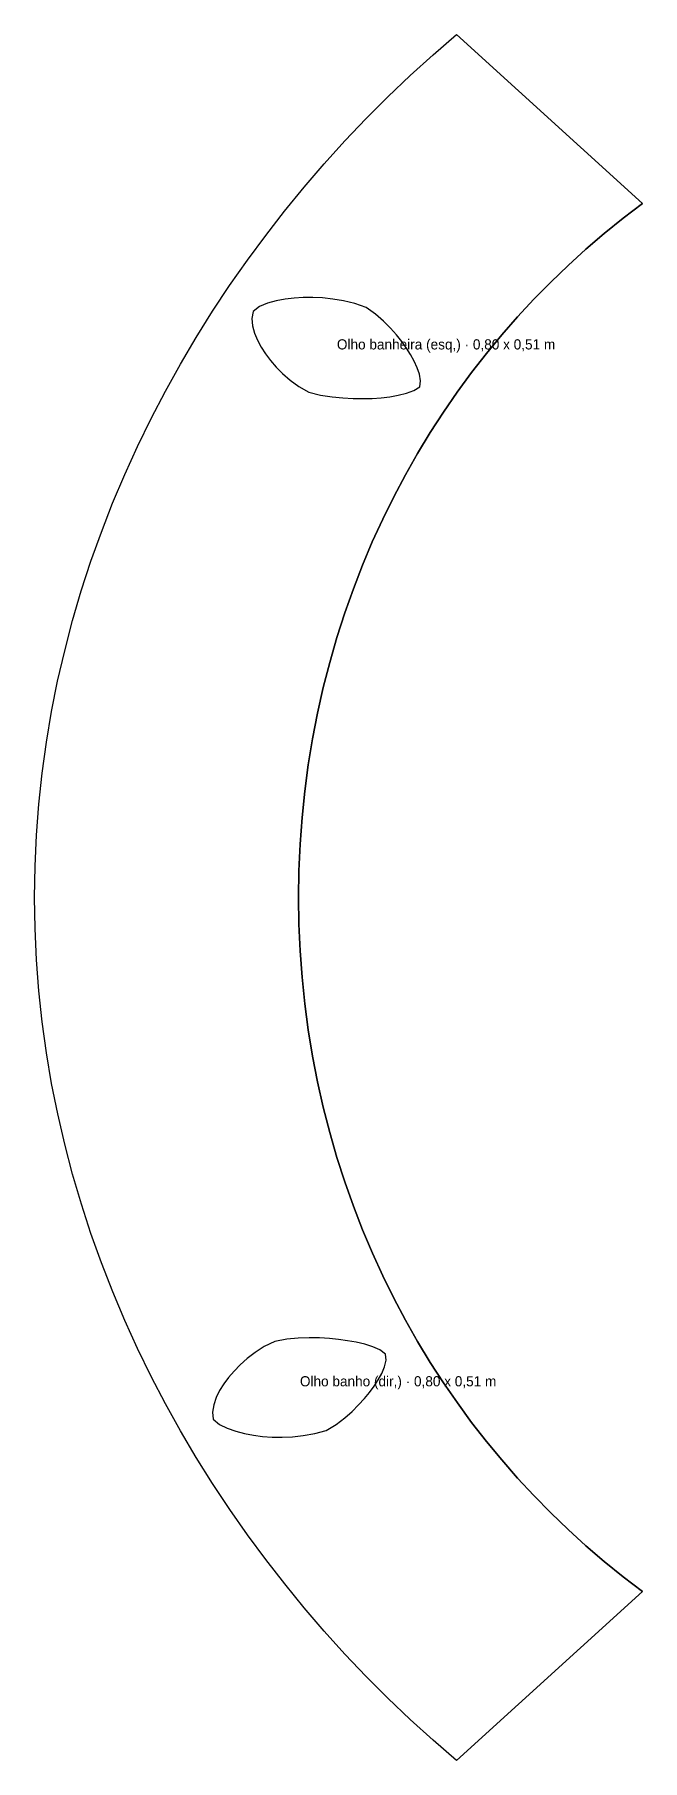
# Model space of a CAD drawing. Header units: metres. Extents: x 0 to 50.3, y -0.6 to 11.6.
# Drawn here: x 17.95 to 20.94, y 0 to 8.49 of the extents above; entities that cross this region are included whole.
import ezdxf

# ---------------------------------------------------------------- set-up
doc = ezdxf.new("R2010")
doc.units = ezdxf.units.M
for name, color, linetype in [('CONTORNO', 7, 'Continuous'), ('KEDER', 5, 'Continuous'), ('RECORTE', 3, 'Continuous'), ('TEXTO', 2, 'Continuous')]:
    doc.layers.add(name, color=color, linetype=linetype)

msp = doc.modelspace()

# ---------------------------------------------------------------- texts
at = {"layer": 'TEXTO'}
for s, p in [('Olho banheira (esq,) · 0,80 x 0,51 m', (19.4328, 6.9429)), ('Olho banho (dir,) · 0,80 x 0,51 m', (19.2508, 1.8409))]:
    msp.add_text(s, height=0.05, dxfattribs=at).set_placement(p)

# ---------------------------------------------------------------- linework, layer by layer
at = {"layer": 'CONTORNO'}
msp.add_lwpolyline([(20.0209, 0), (19.906, 0.0994), (19.7937, 0.2015), (19.684, 0.3063), (19.5769, 0.4138), (19.4725, 0.5239), (19.3708, 0.6365), (19.2719, 0.7516), (19.1759, 0.8691), (19.0827, 0.989), (18.9926, 1.1111), (18.9055, 1.2356), (18.8215, 1.3622), (18.7408, 1.4911), (18.6634, 1.622), (18.5894, 1.755), (18.519, 1.89), (18.4521, 2.0269), (18.389, 2.1656), (18.3296, 2.3062), (18.2742, 2.4484), (18.2228, 2.5922), (18.1755, 2.7376), (18.1324, 2.8843), (18.0935, 3.0323), (18.0591, 3.1814), (18.029, 3.3316), (18.0035, 3.4827), (17.9825, 3.6345), (17.9662, 3.7869), (17.9545, 3.9398), (17.9474, 4.093), (17.945, 4.2464), (17.9474, 4.3997), (17.9544, 4.5529), (17.9661, 4.7058), (17.9825, 4.8582), (18.0034, 5.0101), (18.0289, 5.1611), (18.0589, 5.3113), (18.0934, 5.4605), (18.1322, 5.6085), (18.1753, 5.7552), (18.2226, 5.9005), (18.274, 6.0444), (18.3294, 6.1866), (18.3887, 6.3271), (18.4518, 6.4659), (18.5187, 6.6028), (18.5891, 6.7378), (18.6631, 6.8708), (18.7405, 7.0018), (18.8212, 7.1306), (18.9051, 7.2573), (18.9922, 7.3817), (19.0824, 7.5039), (19.1755, 7.6237), (19.2716, 7.7412), (19.3705, 7.8563), (19.4722, 7.9688), (19.5767, 8.0789), (19.6838, 8.1863), (19.7936, 8.2911), (19.906, 8.3932), (20.0209, 8.4925), (20.9361, 7.6612), (20.8407, 7.5885), (20.7479, 7.5134), (20.6576, 7.4359), (20.5698, 7.3562), (20.4845, 7.2741), (20.4017, 7.1897), (20.3214, 7.1031), (20.2436, 7.0141), (20.1682, 6.9228), (20.0954, 6.8292), (20.0251, 6.7333), (19.9573, 6.635), (19.8921, 6.5343), (19.8295, 6.4313), (19.7696, 6.326), (19.7126, 6.2182), (19.6583, 6.1082), (19.607, 5.9959), (19.5587, 5.8814), (19.5136, 5.7648), (19.4716, 5.6462), (19.4329, 5.5256), (19.3976, 5.4032), (19.3658, 5.2791), (19.3375, 5.1535), (19.3128, 5.0266), (19.2919, 4.8984), (19.2746, 4.7692), (19.2611, 4.6393), (19.2515, 4.5087), (19.2457, 4.3777), (19.2438, 4.2464), (19.2457, 4.1152), (19.2515, 3.9842), (19.2612, 3.8536), (19.2747, 3.7236), (19.2919, 3.5945), (19.3129, 3.4663), (19.3376, 3.3394), (19.3659, 3.2138), (19.3978, 3.0897), (19.4331, 2.9673), (19.4718, 2.8467), (19.5138, 2.7281), (19.5589, 2.6115), (19.6072, 2.497), (19.6586, 2.3847), (19.7128, 2.2747), (19.7699, 2.167), (19.8298, 2.0616), (19.8923, 1.9586), (19.9575, 1.858), (20.0253, 1.7597), (20.0957, 1.6637), (20.1685, 1.5701), (20.2439, 1.4789), (20.3217, 1.3899), (20.4019, 1.3032), (20.4847, 1.2188), (20.5699, 1.1367), (20.6577, 1.0569), (20.7479, 0.9793), (20.8407, 0.9042), (20.9361, 0.8314)], close=True, dxfattribs=at)
at = {"layer": 'KEDER'}
for points in [[(20.0209, 0), (19.906, 0.0994), (19.7937, 0.2015), (19.684, 0.3063), (19.5769, 0.4138), (19.4725, 0.5239), (19.3708, 0.6365), (19.2719, 0.7516), (19.1759, 0.8691), (19.0827, 0.989), (18.9926, 1.1111), (18.9055, 1.2356), (18.8215, 1.3622), (18.7408, 1.4911), (18.6634, 1.622), (18.5894, 1.755), (18.519, 1.89), (18.4521, 2.0269), (18.389, 2.1656), (18.3296, 2.3062), (18.2742, 2.4484), (18.2228, 2.5922), (18.1755, 2.7376), (18.1324, 2.8843), (18.0935, 3.0323), (18.0591, 3.1814), (18.029, 3.3316), (18.0035, 3.4827), (17.9825, 3.6345), (17.9662, 3.7869), (17.9545, 3.9398), (17.9474, 4.093), (17.945, 4.2464), (17.9474, 4.3997), (17.9544, 4.5529), (17.9661, 4.7058), (17.9825, 4.8582), (18.0034, 5.0101), (18.0289, 5.1611), (18.0589, 5.3113), (18.0934, 5.4605), (18.1322, 5.6085), (18.1753, 5.7552), (18.2226, 5.9005), (18.274, 6.0444), (18.3294, 6.1866), (18.3887, 6.3271), (18.4518, 6.4659), (18.5187, 6.6028), (18.5891, 6.7378), (18.6631, 6.8708), (18.7405, 7.0018), (18.8212, 7.1306), (18.9051, 7.2573), (18.9922, 7.3817), (19.0824, 7.5039), (19.1755, 7.6237), (19.2716, 7.7412), (19.3705, 7.8563), (19.4722, 7.9688), (19.5767, 8.0789), (19.6838, 8.1863), (19.7936, 8.2911), (19.906, 8.3932), (20.0209, 8.4925)], [(20.0209, 8.4925), (20.9361, 7.6612)], [(20.9361, 0.8314), (20.8407, 0.9042), (20.7479, 0.9793), (20.6577, 1.0569), (20.5699, 1.1367), (20.4847, 1.2188), (20.4019, 1.3032), (20.3217, 1.3899), (20.2439, 1.4789), (20.1685, 1.5701), (20.0957, 1.6637), (20.0253, 1.7597), (19.9575, 1.858), (19.8923, 1.9586), (19.8298, 2.0616), (19.7699, 2.167), (19.7128, 2.2747), (19.6586, 2.3847), (19.6072, 2.497), (19.5589, 2.6115), (19.5138, 2.7281), (19.4718, 2.8467), (19.4331, 2.9673), (19.3978, 3.0897), (19.3659, 3.2138), (19.3376, 3.3394), (19.3129, 3.4663), (19.2919, 3.5945), (19.2747, 3.7236), (19.2612, 3.8536), (19.2515, 3.9842), (19.2457, 4.1152), (19.2438, 4.2464), (19.2457, 4.3777), (19.2515, 4.5087), (19.2611, 4.6393), (19.2746, 4.7692), (19.2919, 4.8984), (19.3128, 5.0266), (19.3375, 5.1535), (19.3658, 5.2791), (19.3976, 5.4032), (19.4329, 5.5256), (19.4716, 5.6462), (19.5136, 5.7648), (19.5587, 5.8814), (19.607, 5.9959), (19.6583, 6.1082), (19.7126, 6.2182), (19.7696, 6.326), (19.8295, 6.4313), (19.8921, 6.5343), (19.9573, 6.635), (20.0251, 6.7333), (20.0954, 6.8292), (20.1682, 6.9228), (20.2436, 7.0141), (20.3214, 7.1031), (20.4017, 7.1897), (20.4845, 7.2741), (20.5698, 7.3562), (20.6576, 7.4359), (20.7479, 7.5134), (20.8407, 7.5885), (20.9361, 7.6612)], [(20.0209, 0), (20.9361, 0.8314)]]:
    msp.add_lwpolyline(points, dxfattribs=at)
at = {"layer": 'RECORTE'}
for points in [[(19.8407, 6.7586), (19.8448, 6.7885), (19.8388, 6.8209), (19.8279, 6.8531), (19.8133, 6.8853), (19.7956, 6.9173), (19.7752, 6.9493), (19.7519, 6.9817), (19.7256, 7.0146), (19.696, 7.0479), (19.6621, 7.082), (19.6227, 7.1164), (19.5764, 7.1486), (19.5209, 7.1686), (19.4657, 7.182), (19.4127, 7.1911), (19.3622, 7.1966), (19.314, 7.199), (19.2675, 7.1987), (19.2223, 7.196), (19.1779, 7.1906), (19.1343, 7.1823), (19.0919, 7.1704), (19.0527, 7.1536), (19.0209, 7.1303), (19.0142, 7.0957), (19.018, 7.0595), (19.028, 7.0236), (19.0426, 6.9885), (19.0606, 6.9546), (19.0817, 6.9214), (19.106, 6.8888), (19.1338, 6.8565), (19.1657, 6.8242), (19.2027, 6.792), (19.2454, 6.7606), (19.2951, 6.7326), (19.3526, 6.7179), (19.4089, 6.7092), (19.4622, 6.7041), (19.5127, 6.7016), (19.5607, 6.701), (19.6066, 6.7023), (19.6507, 6.7054), (19.6935, 6.7104), (19.7349, 6.7175), (19.7747, 6.7272), (19.8116, 6.7401)], [(19.6722, 1.9992), (19.6446, 2.0201), (19.6087, 2.0358), (19.5694, 2.0482), (19.5281, 2.058), (19.4853, 2.0656), (19.4414, 2.0718), (19.3957, 2.0763), (19.3477, 2.079), (19.2969, 2.0798), (19.2429, 2.078), (19.1857, 2.0727), (19.1269, 2.0614), (19.0752, 2.0364), (19.0304, 2.0076), (18.9912, 1.9776), (18.9569, 1.9471), (18.9266, 1.9162), (18.8997, 1.8848), (18.876, 1.8527), (18.8559, 1.8199), (18.8392, 1.7859), (18.8267, 1.7506), (18.8202, 1.7143), (18.8242, 1.6789), (18.855, 1.6539), (18.8935, 1.6348), (18.9349, 1.62), (18.9778, 1.6086), (19.0218, 1.6002), (19.0673, 1.5947), (19.1142, 1.5916), (19.1628, 1.5909), (19.2138, 1.593), (19.2673, 1.5985), (19.3234, 1.6082), (19.3804, 1.6244), (19.4291, 1.6537), (19.4711, 1.6856), (19.5077, 1.7177), (19.5398, 1.7494), (19.5683, 1.7806), (19.5935, 1.8114), (19.616, 1.8421), (19.6361, 1.8732), (19.6533, 1.9049), (19.6667, 1.9369), (19.6746, 1.9689)]]:
    msp.add_lwpolyline(points, close=True, dxfattribs=at)

msp.set_redraw_order([(e.dxf.handle, doc.entitydb.next_handle()) for e in msp.query("TEXT MTEXT ATTDEF DIMENSION ARC_DIMENSION")])  # texts and dimensions are drawn at this point

doc.saveas('drawing.dxf')
